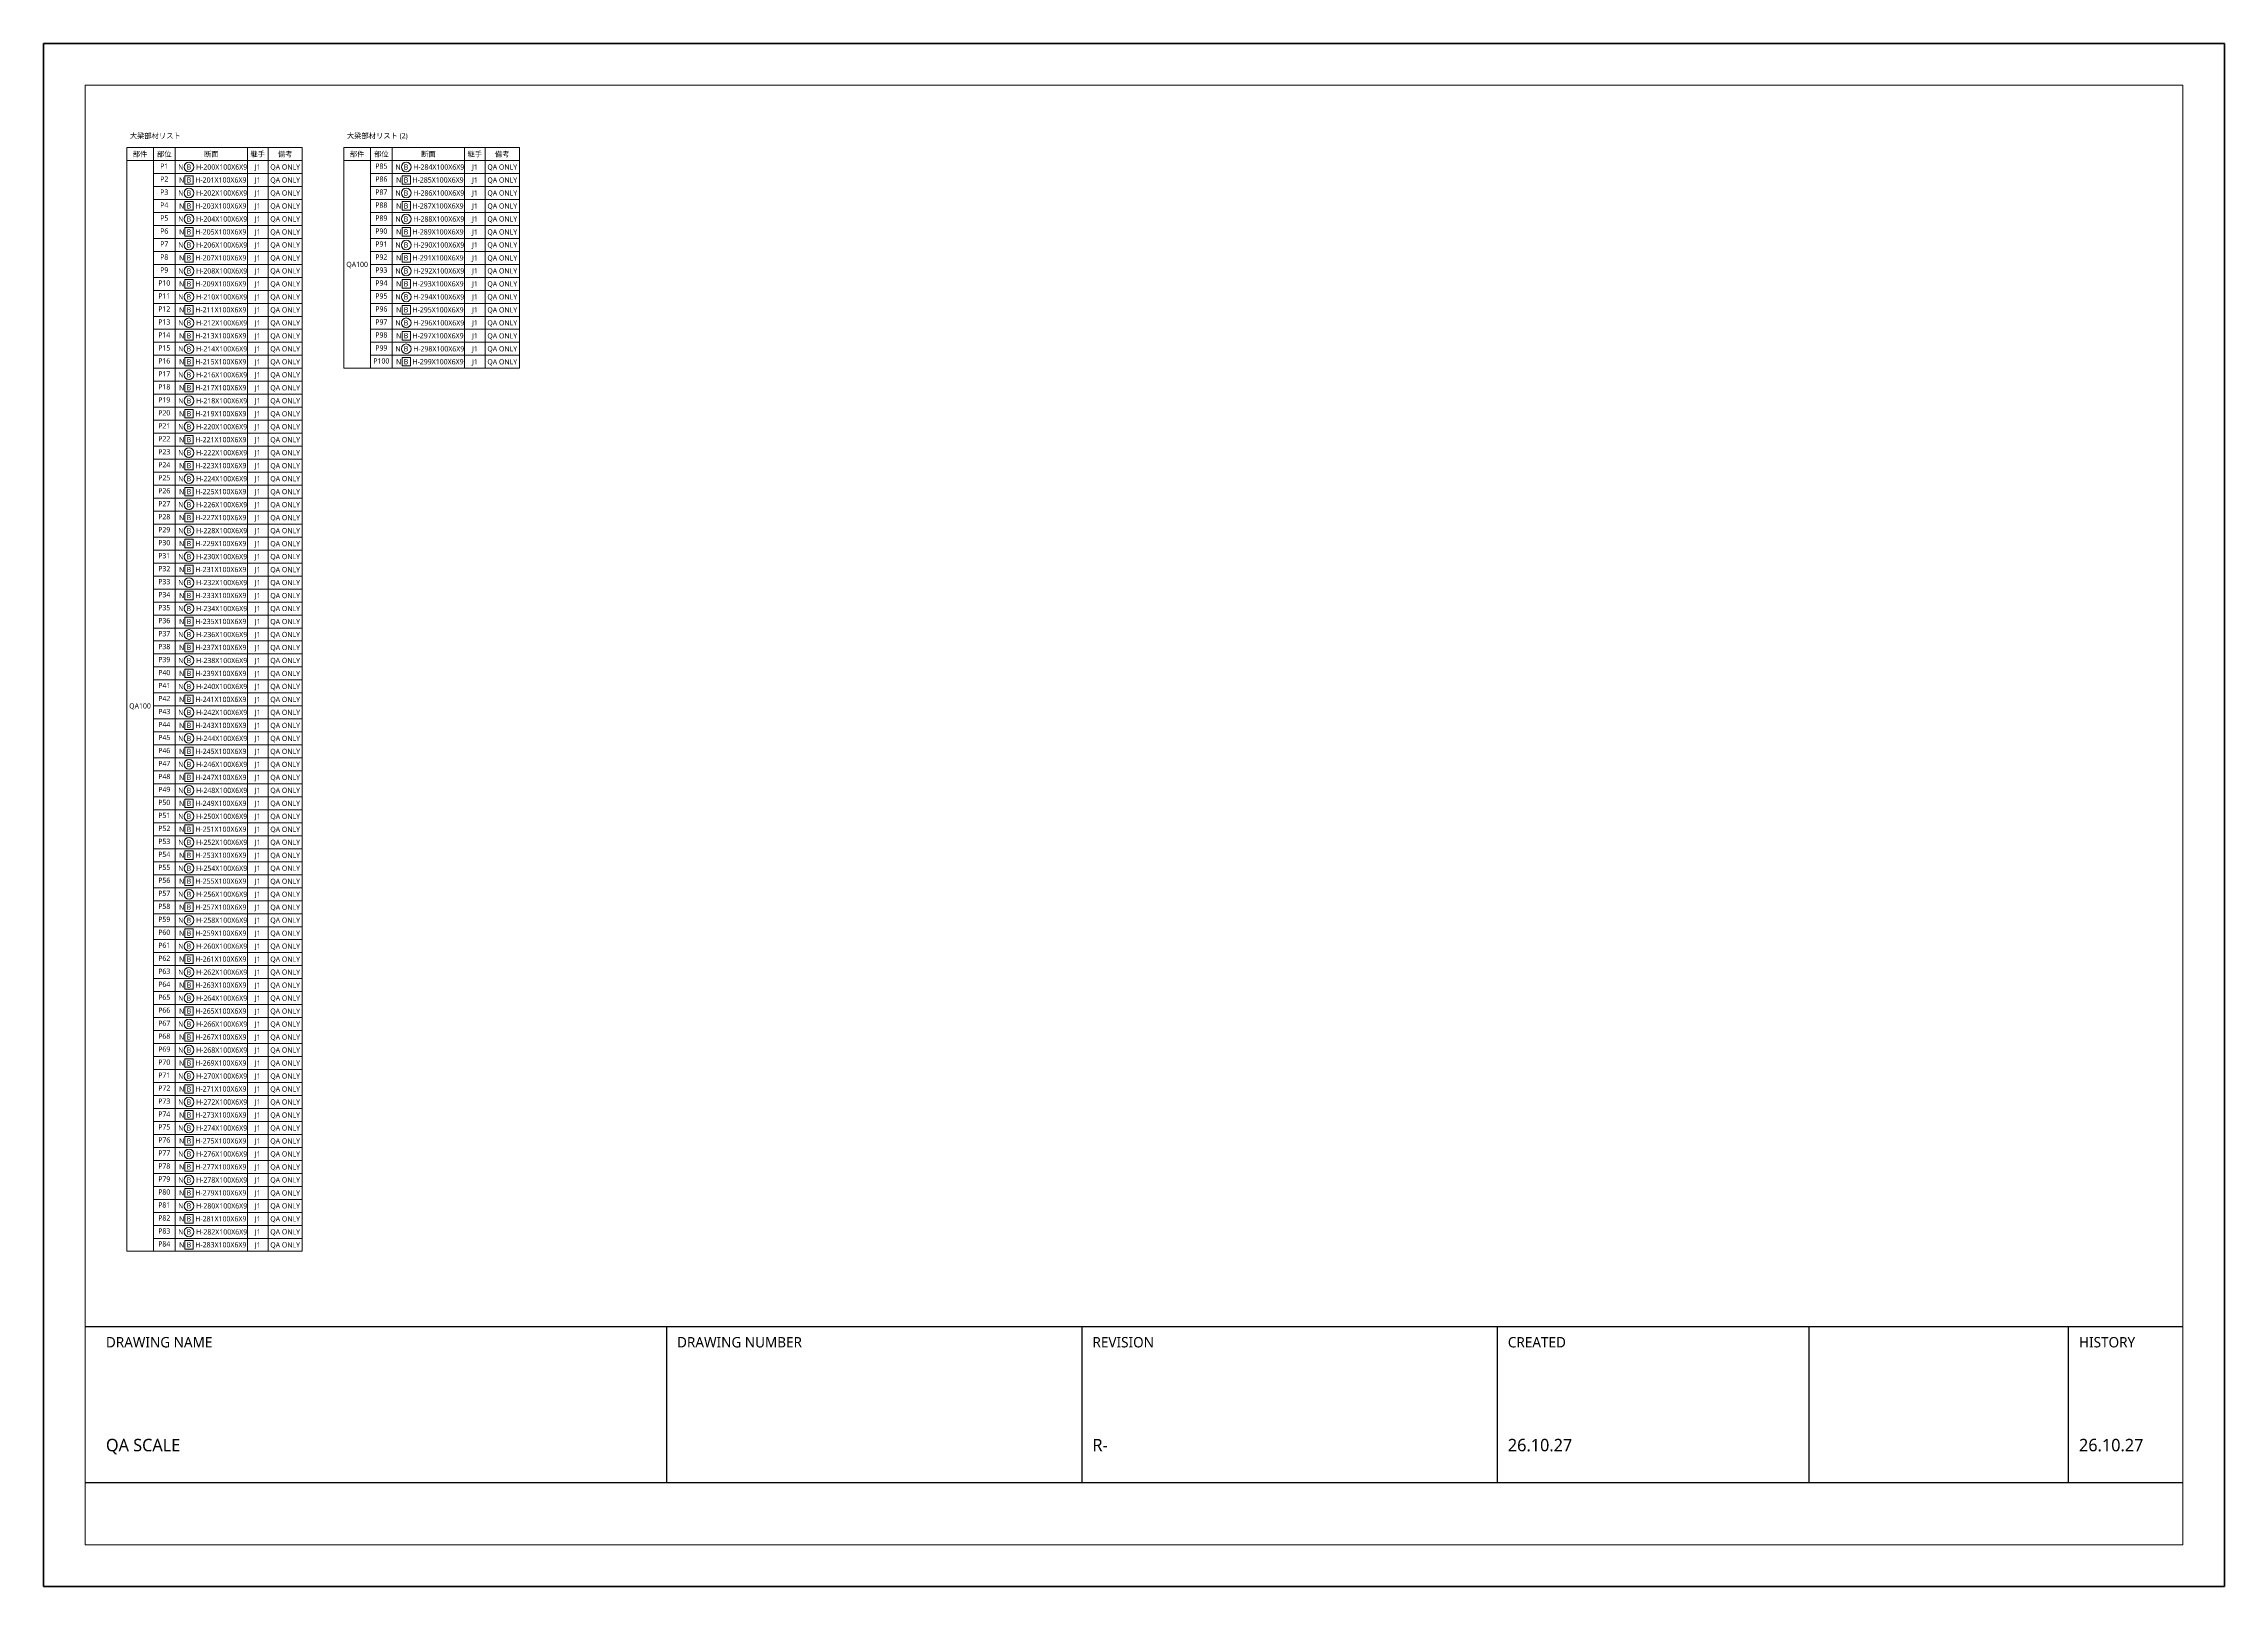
# Model space of a CAD drawing. Header units: millimetres. Extents: x 0 to 63000, y 0 to 44550.
import ezdxf
from ezdxf.enums import TextEntityAlignment as Align

# ---------------------------------------------------------------- set-up
doc = ezdxf.new("R2010")
doc.units = ezdxf.units.MM
doc.header["$LTSCALE"] = 150
for name, color, linetype in [('FRAME', 7, 'Continuous'), ('FRAME_TEXT', 7, 'Continuous'), ('TABLE_OOBARI', 3, 'Continuous'), ('TEXT', 7, 'Continuous')]:
    doc.layers.add(name, color=color, linetype=linetype)
doc.styles.add('MDG_CJK', font='NotoSansSC-VF.ttf')

# ---------------------------------------------------------------- blocks, each defined once
blk = doc.blocks.new('MDG_MAT_1FA7D49E33FD522B23D7')
at = {"lineweight": 13}
blk.add_circle((2.09, 0.5), 0.936, dxfattribs=at)
at = {"style": 'MDG_CJK'}
for s, p in [('N', (0, 0)), ('B', (1.62, 0))]:
    blk.add_text(s, height=1, dxfattribs=at).set_placement(p)
blk = doc.blocks.new('MDG_MAT_5EB7D1F36CDFFF83779C')
at = {"lineweight": 13}
for p, q in [((2.76, 1.32), (1.16, 1.32)), ((1.16, 1.32), (1.16, -0.32)), ((2.76, -0.32), (2.76, 1.32)), ((1.16, -0.32), (2.76, -0.32))]:
    blk.add_line(p, q, dxfattribs=at)
at = {"style": 'MDG_CJK'}
for s, p in [('N', (0, 0)), ('B', (1.48, 0))]:
    blk.add_text(s, height=1, dxfattribs=at).set_placement(p)

msp = doc.modelspace()

# ---------------------------------------------------------------- linework, layer by layer
at = {"layer": 'FRAME'}
for p, q in [((1200, 7500), (61800, 7500)), ((18000, 3000), (18000, 7500)), ((30000, 3000), (30000, 7500)), ((42000, 3000), (42000, 7500)), ((51000, 3000), (51000, 7500)), ((58500, 3000), (58500, 7500)), ((1200, 3000), (61800, 3000))]:
    msp.add_line(p, q, dxfattribs=at)
at = {"layer": 'FRAME', "lineweight": 35}
msp.add_lwpolyline([(0, 0), (63000, 0), (63000, 44550), (0, 44550)], close=True, dxfattribs=at)
at = {"layer": 'FRAME', "lineweight": 18}
msp.add_lwpolyline([(1200, 1200), (61800, 1200), (61800, 43350), (1200, 43350)], close=True, dxfattribs=at)
at = {"layer": 'TABLE_OOBARI', "lineweight": 13}
for p, q in [((7472, 41550), (2400, 41550)), ((2400, 41550), (2400, 9675)), ((2400, 41175), (7472, 41175)), ((7472, 9675), (7472, 41550)), ((13744, 41550), (8672, 41550)), ((8672, 41550), (8672, 35175)), ((8672, 41175), (13744, 41175)), ((13744, 35175), (13744, 41550)), ((8672, 35175), (13744, 35175)), ((2400, 9675), (7472, 9675))]:
    msp.add_line(p, q, dxfattribs=at)
at = {"layer": 'TABLE_OOBARI', "lineweight": 9}
for p, q in [((3171, 9675), (3171, 41550)), ((3799, 9675), (3799, 41550)), ((5889, 9675), (5889, 41550)), ((6483, 9675), (6483, 41550)), ((9443, 35175), (9443, 41550)), ((10071, 35175), (10071, 41550)), ((12161, 35175), (12161, 41550)), ((12755, 35175), (12755, 41550)), ((3171, 40800), (7472, 40800)), ((3171, 40425), (7472, 40425)), ((9443, 40800), (13744, 40800)), ((9443, 40425), (13744, 40425)), ((3171, 40050), (7472, 40050)), ((9443, 40050), (13744, 40050)), ((3171, 39675), (7472, 39675)), ((3171, 39300), (7472, 39300)), ((9443, 39675), (13744, 39675)), ((9443, 39300), (13744, 39300)), ((3171, 38925), (7472, 38925)), ((3171, 38550), (7472, 38550)), ((9443, 38925), (13744, 38925)), ((9443, 38550), (13744, 38550)), ((3171, 38175), (7472, 38175)), ((3171, 37800), (7472, 37800)), ((9443, 38175), (13744, 38175)), ((9443, 37800), (13744, 37800)), ((3171, 37425), (7472, 37425)), ((9443, 37425), (13744, 37425)), ((3171, 37050), (7472, 37050)), ((3171, 36675), (7472, 36675)), ((9443, 37050), (13744, 37050)), ((9443, 36675), (13744, 36675)), ((3171, 36300), (7472, 36300)), ((3171, 35925), (7472, 35925)), ((9443, 36300), (13744, 36300)), ((9443, 35925), (13744, 35925)), ((3171, 35550), (7472, 35550)), ((9443, 35550), (13744, 35550)), ((3171, 35175), (7472, 35175)), ((3171, 34800), (7472, 34800)), ((8672, 35175), (13744, 35175)), ((3171, 34425), (7472, 34425)), ((3171, 34050), (7472, 34050)), ((3171, 33675), (7472, 33675)), ((3171, 33300), (7472, 33300)), ((3171, 32925), (7472, 32925)), ((3171, 32550), (7472, 32550)), ((3171, 32175), (7472, 32175)), ((3171, 31800), (7472, 31800)), ((3171, 31425), (7472, 31425)), ((3171, 31050), (7472, 31050)), ((3171, 30675), (7472, 30675)), ((3171, 30300), (7472, 30300)), ((3171, 29925), (7472, 29925)), ((3171, 29550), (7472, 29550)), ((3171, 29175), (7472, 29175)), ((3171, 28800), (7472, 28800)), ((3171, 28425), (7472, 28425)), ((3171, 28050), (7472, 28050)), ((3171, 27675), (7472, 27675)), ((3171, 27300), (7472, 27300)), ((3171, 26925), (7472, 26925)), ((3171, 26550), (7472, 26550)), ((3171, 26175), (7472, 26175)), ((3171, 25800), (7472, 25800)), ((3171, 25425), (7472, 25425)), ((3171, 25050), (7472, 25050)), ((3171, 24675), (7472, 24675)), ((3171, 24300), (7472, 24300)), ((3171, 23925), (7472, 23925)), ((3171, 23550), (7472, 23550)), ((3171, 23175), (7472, 23175)), ((3171, 22800), (7472, 22800)), ((3171, 22425), (7472, 22425)), ((3171, 22050), (7472, 22050)), ((3171, 21675), (7472, 21675)), ((3171, 21300), (7472, 21300)), ((3171, 20925), (7472, 20925)), ((3171, 20550), (7472, 20550)), ((3171, 20175), (7472, 20175)), ((3171, 19800), (7472, 19800)), ((3171, 19425), (7472, 19425)), ((3171, 19050), (7472, 19050)), ((3171, 18675), (7472, 18675)), ((3171, 18300), (7472, 18300)), ((3171, 17925), (7472, 17925)), ((3171, 17550), (7472, 17550)), ((3171, 17175), (7472, 17175)), ((3171, 16800), (7472, 16800)), ((3171, 16425), (7472, 16425)), ((3171, 16050), (7472, 16050)), ((3171, 15675), (7472, 15675)), ((3171, 15300), (7472, 15300)), ((3171, 14925), (7472, 14925)), ((3171, 14550), (7472, 14550)), ((3171, 14175), (7472, 14175)), ((3171, 13800), (7472, 13800)), ((3171, 13425), (7472, 13425)), ((3171, 13050), (7472, 13050)), ((3171, 12675), (7472, 12675)), ((3171, 12300), (7472, 12300)), ((3171, 11925), (7472, 11925)), ((3171, 11550), (7472, 11550)), ((3171, 11175), (7472, 11175)), ((3171, 10800), (7472, 10800)), ((3171, 10425), (7472, 10425)), ((2400, 9675), (7472, 9675)), ((3171, 10050), (7472, 10050))]:
    msp.add_line(p, q, dxfattribs=at)

# ---------------------------------------------------------------- block references
at = {"layer": 'TEXT', "xscale": 150, "yscale": 150, "zscale": 150}
for name, p in [('MDG_MAT_1FA7D49E33FD522B23D7', (3889, 40912)), ('MDG_MAT_1FA7D49E33FD522B23D7', (10161, 40912)), ('MDG_MAT_1FA7D49E33FD522B23D7', (3889, 40162)), ('MDG_MAT_5EB7D1F36CDFFF83779C', (3910, 40539)), ('MDG_MAT_1FA7D49E33FD522B23D7', (10161, 40162)), ('MDG_MAT_5EB7D1F36CDFFF83779C', (10182, 40539)), ('MDG_MAT_5EB7D1F36CDFFF83779C', (3910, 39789)), ('MDG_MAT_5EB7D1F36CDFFF83779C', (10182, 39789)), ('MDG_MAT_1FA7D49E33FD522B23D7', (3889, 39412)), ('MDG_MAT_5EB7D1F36CDFFF83779C', (3910, 39039)), ('MDG_MAT_1FA7D49E33FD522B23D7', (10161, 39412)), ('MDG_MAT_5EB7D1F36CDFFF83779C', (10182, 39039)), ('MDG_MAT_1FA7D49E33FD522B23D7', (3889, 38662)), ('MDG_MAT_5EB7D1F36CDFFF83779C', (3910, 38289)), ('MDG_MAT_1FA7D49E33FD522B23D7', (10161, 38662)), ('MDG_MAT_5EB7D1F36CDFFF83779C', (10182, 38289)), ('MDG_MAT_1FA7D49E33FD522B23D7', (3889, 37912)), ('MDG_MAT_1FA7D49E33FD522B23D7', (10161, 37912)), ('MDG_MAT_1FA7D49E33FD522B23D7', (3889, 37162)), ('MDG_MAT_5EB7D1F36CDFFF83779C', (3910, 37539)), ('MDG_MAT_1FA7D49E33FD522B23D7', (10161, 37162)), ('MDG_MAT_5EB7D1F36CDFFF83779C', (10182, 37539)), ('MDG_MAT_1FA7D49E33FD522B23D7', (3889, 36412)), ('MDG_MAT_5EB7D1F36CDFFF83779C', (3910, 36789)), ('MDG_MAT_1FA7D49E33FD522B23D7', (10161, 36412)), ('MDG_MAT_5EB7D1F36CDFFF83779C', (10182, 36789)), ('MDG_MAT_5EB7D1F36CDFFF83779C', (3910, 36039)), ('MDG_MAT_5EB7D1F36CDFFF83779C', (10182, 36039)), ('MDG_MAT_1FA7D49E33FD522B23D7', (3889, 35662)), ('MDG_MAT_5EB7D1F36CDFFF83779C', (3910, 35289)), ('MDG_MAT_1FA7D49E33FD522B23D7', (10161, 35662)), ('MDG_MAT_5EB7D1F36CDFFF83779C', (10182, 35289)), ('MDG_MAT_1FA7D49E33FD522B23D7', (3889, 34912)), ('MDG_MAT_5EB7D1F36CDFFF83779C', (3910, 34539)), ('MDG_MAT_1FA7D49E33FD522B23D7', (3889, 34162)), ('MDG_MAT_1FA7D49E33FD522B23D7', (3889, 33412)), ('MDG_MAT_5EB7D1F36CDFFF83779C', (3910, 33789)), ('MDG_MAT_1FA7D49E33FD522B23D7', (3889, 32662)), ('MDG_MAT_5EB7D1F36CDFFF83779C', (3910, 33039)), ('MDG_MAT_5EB7D1F36CDFFF83779C', (3910, 32289)), ('MDG_MAT_1FA7D49E33FD522B23D7', (3889, 31912)), ('MDG_MAT_5EB7D1F36CDFFF83779C', (3910, 31539)), ('MDG_MAT_1FA7D49E33FD522B23D7', (3889, 31162)), ('MDG_MAT_5EB7D1F36CDFFF83779C', (3910, 30789)), ('MDG_MAT_1FA7D49E33FD522B23D7', (3889, 30412)), ('MDG_MAT_1FA7D49E33FD522B23D7', (3889, 29662)), ('MDG_MAT_5EB7D1F36CDFFF83779C', (3910, 30039)), ('MDG_MAT_1FA7D49E33FD522B23D7', (3889, 28912)), ('MDG_MAT_5EB7D1F36CDFFF83779C', (3910, 29289)), ('MDG_MAT_1FA7D49E33FD522B23D7', (3889, 28162)), ('MDG_MAT_5EB7D1F36CDFFF83779C', (3910, 28539)), ('MDG_MAT_5EB7D1F36CDFFF83779C', (3910, 27789)), ('MDG_MAT_1FA7D49E33FD522B23D7', (3889, 27412)), ('MDG_MAT_5EB7D1F36CDFFF83779C', (3910, 27039)), ('MDG_MAT_1FA7D49E33FD522B23D7', (3889, 26662)), ('MDG_MAT_5EB7D1F36CDFFF83779C', (3910, 26289)), ('MDG_MAT_1FA7D49E33FD522B23D7', (3889, 25912)), ('MDG_MAT_1FA7D49E33FD522B23D7', (3889, 25162)), ('MDG_MAT_5EB7D1F36CDFFF83779C', (3910, 25539)), ('MDG_MAT_1FA7D49E33FD522B23D7', (3889, 24412)), ('MDG_MAT_5EB7D1F36CDFFF83779C', (3910, 24789)), ('MDG_MAT_5EB7D1F36CDFFF83779C', (3910, 24039)), ('MDG_MAT_1FA7D49E33FD522B23D7', (3889, 23662)), ('MDG_MAT_5EB7D1F36CDFFF83779C', (3910, 23289)), ('MDG_MAT_1FA7D49E33FD522B23D7', (3889, 22912)), ('MDG_MAT_5EB7D1F36CDFFF83779C', (3910, 22539)), ('MDG_MAT_1FA7D49E33FD522B23D7', (3889, 22162)), ('MDG_MAT_1FA7D49E33FD522B23D7', (3889, 21412)), ('MDG_MAT_5EB7D1F36CDFFF83779C', (3910, 21789)), ('MDG_MAT_1FA7D49E33FD522B23D7', (3889, 20662)), ('MDG_MAT_5EB7D1F36CDFFF83779C', (3910, 21039)), ('MDG_MAT_5EB7D1F36CDFFF83779C', (3910, 20289)), ('MDG_MAT_1FA7D49E33FD522B23D7', (3889, 19912)), ('MDG_MAT_5EB7D1F36CDFFF83779C', (3910, 19539)), ('MDG_MAT_1FA7D49E33FD522B23D7', (3889, 19162)), ('MDG_MAT_5EB7D1F36CDFFF83779C', (3910, 18789)), ('MDG_MAT_1FA7D49E33FD522B23D7', (3889, 18412)), ('MDG_MAT_1FA7D49E33FD522B23D7', (3889, 17662)), ('MDG_MAT_5EB7D1F36CDFFF83779C', (3910, 18039)), ('MDG_MAT_1FA7D49E33FD522B23D7', (3889, 16912)), ('MDG_MAT_5EB7D1F36CDFFF83779C', (3910, 17289)), ('MDG_MAT_5EB7D1F36CDFFF83779C', (3910, 16539)), ('MDG_MAT_1FA7D49E33FD522B23D7', (3889, 16162)), ('MDG_MAT_5EB7D1F36CDFFF83779C', (3910, 15789)), ('MDG_MAT_1FA7D49E33FD522B23D7', (3889, 15412)), ('MDG_MAT_5EB7D1F36CDFFF83779C', (3910, 15039)), ('MDG_MAT_1FA7D49E33FD522B23D7', (3889, 14662)), ('MDG_MAT_1FA7D49E33FD522B23D7', (3889, 13912)), ('MDG_MAT_5EB7D1F36CDFFF83779C', (3910, 14289)), ('MDG_MAT_1FA7D49E33FD522B23D7', (3889, 13162)), ('MDG_MAT_5EB7D1F36CDFFF83779C', (3910, 13539)), ('MDG_MAT_1FA7D49E33FD522B23D7', (3889, 12412)), ('MDG_MAT_5EB7D1F36CDFFF83779C', (3910, 12789)), ('MDG_MAT_5EB7D1F36CDFFF83779C', (3910, 12039)), ('MDG_MAT_1FA7D49E33FD522B23D7', (3889, 11662)), ('MDG_MAT_5EB7D1F36CDFFF83779C', (3910, 11289)), ('MDG_MAT_1FA7D49E33FD522B23D7', (3889, 10912)), ('MDG_MAT_5EB7D1F36CDFFF83779C', (3910, 10539)), ('MDG_MAT_1FA7D49E33FD522B23D7', (3889, 10162)), ('MDG_MAT_5EB7D1F36CDFFF83779C', (3910, 9789))]:
    msp.add_blockref(name, p, dxfattribs=at)

# ---------------------------------------------------------------- texts
at = {"layer": 'FRAME_TEXT', "style": 'MDG_CJK'}
for s, height, p in [('DRAWING NAME', 300, (1800, 6900)), ('DRAWING NUMBER', 300, (18300, 6900)), ('REVISION', 300, (30300, 6900)), ('CREATED', 300, (42300, 6900)), ('HISTORY', 300, (58800, 6900)), ('QA SCALE', 360, (1800, 3900)), ('R-', 360, (30300, 3900)), ('26.10.27', 360, (42300, 3900)), ('26.10.27', 360, (58800, 3900))]:
    msp.add_text(s, height=height, dxfattribs=at).set_placement(p)
at = {"layer": 'TEXT', "style": 'MDG_CJK'}
for s, p in [('大梁部材リスト', (2490, 41888)), ('大梁部材リスト (2)', (8762, 41888))]:
    msp.add_text(s, height=150, dxfattribs=at).set_placement(p, align=Align.MIDDLE_LEFT)
for s, p in [('部件', (2785, 41362)), ('部位', (3485, 41362)), ('P1', (3485, 41013)), ('断面', (4844, 41362)), ('継手', (6186, 41362)), ('J1', (6186, 40988)), ('QA ONLY', (6978, 40988)), ('備考', (6978, 41362)), ('部件', (9057, 41362)), ('部位', (9757, 41362)), ('P85', (9757, 41013)), ('断面', (11116, 41362)), ('継手', (12458, 41362)), ('J1', (12458, 40988)), ('QA ONLY', (13250, 40988)), ('備考', (13250, 41362)), ('P2', (3485, 40638)), ('P3', (3485, 40263)), ('J1', (6186, 40612)), ('QA ONLY', (6978, 40612)), ('P86', (9757, 40638)), ('P87', (9757, 40263)), ('J1', (12458, 40612)), ('QA ONLY', (13250, 40612)), ('P4', (3485, 39888)), ('J1', (6186, 40238)), ('J1', (6186, 39862)), ('QA ONLY', (6978, 40238)), ('QA ONLY', (6978, 39862)), ('P88', (9757, 39888)), ('J1', (12458, 40238)), ('J1', (12458, 39862)), ('QA ONLY', (13250, 40238)), ('QA ONLY', (13250, 39862)), ('P5', (3485, 39513)), ('P6', (3485, 39138)), ('J1', (6186, 39488)), ('J1', (6186, 39112)), ('QA ONLY', (6978, 39488)), ('QA ONLY', (6978, 39112)), ('P89', (9757, 39513)), ('P90', (9757, 39138)), ('J1', (12458, 39488)), ('J1', (12458, 39112)), ('QA ONLY', (13250, 39488)), ('QA ONLY', (13250, 39112)), ('P7', (3485, 38763)), ('P8', (3485, 38388)), ('J1', (6186, 38738)), ('J1', (6186, 38362)), ('QA ONLY', (6978, 38738)), ('QA ONLY', (6978, 38362)), ('P91', (9757, 38763)), ('P92', (9757, 38388)), ('J1', (12458, 38738)), ('J1', (12458, 38362)), ('QA ONLY', (13250, 38738)), ('QA ONLY', (13250, 38362)), ('P9', (3485, 38013)), ('J1', (6186, 37988)), ('QA ONLY', (6978, 37988)), ('QA100', (9057, 38175)), ('P93', (9757, 38013)), ('J1', (12458, 37988)), ('QA ONLY', (13250, 37988)), ('P10', (3485, 37638)), ('P11', (3485, 37263)), ('J1', (6186, 37612)), ('J1', (6186, 37238)), ('QA ONLY', (6978, 37612)), ('QA ONLY', (6978, 37238)), ('P94', (9757, 37638)), ('P95', (9757, 37263)), ('J1', (12458, 37612)), ('J1', (12458, 37238)), ('QA ONLY', (13250, 37612)), ('QA ONLY', (13250, 37238)), ('P12', (3485, 36888)), ('P13', (3485, 36513)), ('J1', (6186, 36862)), ('J1', (6186, 36488)), ('QA ONLY', (6978, 36862)), ('QA ONLY', (6978, 36488)), ('P96', (9757, 36888)), ('P97', (9757, 36513)), ('J1', (12458, 36862)), ('J1', (12458, 36488)), ('QA ONLY', (13250, 36862)), ('QA ONLY', (13250, 36488)), ('P14', (3485, 36138)), ('J1', (6186, 36112)), ('QA ONLY', (6978, 36112)), ('P98', (9757, 36138)), ('J1', (12458, 36112)), ('QA ONLY', (13250, 36112)), ('P15', (3485, 35763)), ('P16', (3485, 35388)), ('J1', (6186, 35738)), ('J1', (6186, 35362)), ('QA ONLY', (6978, 35738)), ('QA ONLY', (6978, 35362)), ('P100', (9757, 35388)), ('P99', (9757, 35763)), ('J1', (12458, 35738)), ('J1', (12458, 35362)), ('QA ONLY', (13250, 35738)), ('QA ONLY', (13250, 35362)), ('P17', (3485, 35013)), ('P18', (3485, 34638)), ('J1', (6186, 34988)), ('J1', (6186, 34612)), ('QA ONLY', (6978, 34988)), ('QA ONLY', (6978, 34612)), ('P19', (3485, 34263)), ('J1', (6186, 34238)), ('QA ONLY', (6978, 34238)), ('P20', (3485, 33888)), ('P21', (3485, 33513)), ('J1', (6186, 33862)), ('J1', (6186, 33488)), ('QA ONLY', (6978, 33862)), ('QA ONLY', (6978, 33488)), ('P22', (3485, 33138)), ('P23', (3485, 32763)), ('J1', (6186, 33112)), ('J1', (6186, 32738)), ('QA ONLY', (6978, 33112)), ('QA ONLY', (6978, 32738)), ('P24', (3485, 32388)), ('J1', (6186, 32362)), ('QA ONLY', (6978, 32362)), ('P25', (3485, 32013)), ('P26', (3485, 31638)), ('J1', (6186, 31988)), ('J1', (6186, 31612)), ('QA ONLY', (6978, 31988)), ('QA ONLY', (6978, 31612)), ('P27', (3485, 31263)), ('P28', (3485, 30888)), ('J1', (6186, 31238)), ('J1', (6186, 30862)), ('QA ONLY', (6978, 31238)), ('QA ONLY', (6978, 30862)), ('P29', (3485, 30513)), ('J1', (6186, 30488)), ('QA ONLY', (6978, 30488)), ('P30', (3485, 30138)), ('P31', (3485, 29763)), ('J1', (6186, 30112)), ('J1', (6186, 29738)), ('QA ONLY', (6978, 30112)), ('QA ONLY', (6978, 29738)), ('P32', (3485, 29388)), ('P33', (3485, 29013)), ('J1', (6186, 29362)), ('J1', (6186, 28988)), ('QA ONLY', (6978, 29362)), ('QA ONLY', (6978, 28988)), ('P34', (3485, 28638)), ('J1', (6186, 28612)), ('QA ONLY', (6978, 28612)), ('P35', (3485, 28263)), ('P36', (3485, 27888)), ('J1', (6186, 28238)), ('J1', (6186, 27862)), ('QA ONLY', (6978, 28238)), ('QA ONLY', (6978, 27862)), ('P37', (3485, 27513)), ('P38', (3485, 27138)), ('J1', (6186, 27488)), ('J1', (6186, 27112)), ('QA ONLY', (6978, 27488)), ('QA ONLY', (6978, 27112)), ('P39', (3485, 26763)), ('P40', (3485, 26388)), ('J1', (6186, 26738)), ('QA ONLY', (6978, 26738)), ('P41', (3485, 26013)), ('J1', (6186, 26362)), ('J1', (6186, 25988)), ('QA ONLY', (6978, 26362)), ('QA ONLY', (6978, 25988)), ('QA100', (2785, 25425)), ('P42', (3485, 25638)), ('P43', (3485, 25263)), ('J1', (6186, 25612)), ('J1', (6186, 25238)), ('QA ONLY', (6978, 25612)), ('QA ONLY', (6978, 25238)), ('P44', (3485, 24888)), ('P45', (3485, 24513)), ('J1', (6186, 24862)), ('QA ONLY', (6978, 24862)), ('P46', (3485, 24138)), ('J1', (6186, 24488)), ('J1', (6186, 24112)), ('QA ONLY', (6978, 24488)), ('QA ONLY', (6978, 24112)), ('P47', (3485, 23763)), ('P48', (3485, 23388)), ('J1', (6186, 23738)), ('J1', (6186, 23362)), ('QA ONLY', (6978, 23738)), ('QA ONLY', (6978, 23362)), ('P49', (3485, 23013)), ('P50', (3485, 22638)), ('J1', (6186, 22988)), ('J1', (6186, 22612)), ('QA ONLY', (6978, 22988)), ('QA ONLY', (6978, 22612)), ('P51', (3485, 22263)), ('J1', (6186, 22238)), ('QA ONLY', (6978, 22238)), ('P52', (3485, 21888)), ('P53', (3485, 21513)), ('J1', (6186, 21862)), ('J1', (6186, 21488)), ('QA ONLY', (6978, 21862)), ('QA ONLY', (6978, 21488)), ('P54', (3485, 21138)), ('P55', (3485, 20763)), ('J1', (6186, 21112)), ('J1', (6186, 20738)), ('QA ONLY', (6978, 21112)), ('QA ONLY', (6978, 20738)), ('P56', (3485, 20388)), ('J1', (6186, 20362)), ('QA ONLY', (6978, 20362)), ('P57', (3485, 20013)), ('P58', (3485, 19638)), ('J1', (6186, 19988)), ('J1', (6186, 19612)), ('QA ONLY', (6978, 19988)), ('QA ONLY', (6978, 19612)), ('P59', (3485, 19263)), ('P60', (3485, 18888)), ('J1', (6186, 19238)), ('J1', (6186, 18862)), ('QA ONLY', (6978, 19238)), ('QA ONLY', (6978, 18862)), ('P61', (3485, 18513)), ('J1', (6186, 18488)), ('QA ONLY', (6978, 18488)), ('P62', (3485, 18138)), ('P63', (3485, 17763)), ('J1', (6186, 18112)), ('J1', (6186, 17738)), ('QA ONLY', (6978, 18112)), ('QA ONLY', (6978, 17738)), ('P64', (3485, 17388)), ('P65', (3485, 17013)), ('J1', (6186, 17362)), ('J1', (6186, 16988)), ('QA ONLY', (6978, 17362)), ('QA ONLY', (6978, 16988)), ('P66', (3485, 16638)), ('J1', (6186, 16612)), ('QA ONLY', (6978, 16612)), ('P67', (3485, 16263)), ('P68', (3485, 15888)), ('J1', (6186, 16238)), ('J1', (6186, 15862)), ('QA ONLY', (6978, 16238)), ('QA ONLY', (6978, 15862)), ('P69', (3485, 15513)), ('P70', (3485, 15138)), ('J1', (6186, 15488)), ('J1', (6186, 15112)), ('QA ONLY', (6978, 15488)), ('QA ONLY', (6978, 15112)), ('P71', (3485, 14763)), ('J1', (6186, 14738)), ('QA ONLY', (6978, 14738)), ('P72', (3485, 14388)), ('P73', (3485, 14013)), ('J1', (6186, 14362)), ('J1', (6186, 13988)), ('QA ONLY', (6978, 14362)), ('QA ONLY', (6978, 13988)), ('P74', (3485, 13638)), ('P75', (3485, 13263)), ('J1', (6186, 13612)), ('J1', (6186, 13238)), ('QA ONLY', (6978, 13612)), ('QA ONLY', (6978, 13238)), ('P76', (3485, 12888)), ('J1', (6186, 12862)), ('QA ONLY', (6978, 12862)), ('P77', (3485, 12513)), ('P78', (3485, 12138)), ('J1', (6186, 12488)), ('J1', (6186, 12112)), ('QA ONLY', (6978, 12488)), ('QA ONLY', (6978, 12112)), ('P79', (3485, 11763)), ('P80', (3485, 11388)), ('J1', (6186, 11738)), ('J1', (6186, 11362)), ('QA ONLY', (6978, 11738)), ('QA ONLY', (6978, 11362)), ('P81', (3485, 11013)), ('P82', (3485, 10638)), ('J1', (6186, 10988)), ('QA ONLY', (6978, 10988)), ('P83', (3485, 10263)), ('J1', (6186, 10612)), ('J1', (6186, 10238)), ('QA ONLY', (6978, 10612)), ('QA ONLY', (6978, 10238)), ('P84', (3485, 9888)), ('J1', (6186, 9862)), ('QA ONLY', (6978, 9862))]:
    msp.add_text(s, height=150, dxfattribs=at).set_placement(p, align=Align.MIDDLE_CENTER)
for s, p in [('H-200X100X6X9', (4404, 40912)), ('H-284X100X6X9', (10676, 40912)), ('H-201X100X6X9', (4383, 40539)), ('H-285X100X6X9', (10656, 40539)), ('H-203X100X6X9', (4383, 39789)), ('H-202X100X6X9', (4404, 40162)), ('H-287X100X6X9', (10656, 39789)), ('H-286X100X6X9', (10676, 40162)), ('H-205X100X6X9', (4383, 39039)), ('H-204X100X6X9', (4404, 39412)), ('H-289X100X6X9', (10656, 39039)), ('H-288X100X6X9', (10676, 39412)), ('H-207X100X6X9', (4383, 38289)), ('H-206X100X6X9', (4404, 38662)), ('H-291X100X6X9', (10656, 38289)), ('H-290X100X6X9', (10676, 38662)), ('H-208X100X6X9', (4404, 37912)), ('H-292X100X6X9', (10676, 37912)), ('H-209X100X6X9', (4383, 37539)), ('H-210X100X6X9', (4404, 37162)), ('H-293X100X6X9', (10656, 37539)), ('H-294X100X6X9', (10676, 37162)), ('H-211X100X6X9', (4383, 36789)), ('H-212X100X6X9', (4404, 36412)), ('H-295X100X6X9', (10656, 36789)), ('H-296X100X6X9', (10676, 36412)), ('H-213X100X6X9', (4383, 36039)), ('H-297X100X6X9', (10656, 36039)), ('H-215X100X6X9', (4383, 35289)), ('H-214X100X6X9', (4404, 35662)), ('H-299X100X6X9', (10656, 35289)), ('H-298X100X6X9', (10676, 35662)), ('H-217X100X6X9', (4383, 34539)), ('H-216X100X6X9', (4404, 34912)), ('H-218X100X6X9', (4404, 34162)), ('H-219X100X6X9', (4383, 33789)), ('H-220X100X6X9', (4404, 33412)), ('H-221X100X6X9', (4383, 33039)), ('H-222X100X6X9', (4404, 32662)), ('H-223X100X6X9', (4383, 32289)), ('H-225X100X6X9', (4383, 31539)), ('H-224X100X6X9', (4404, 31912)), ('H-227X100X6X9', (4383, 30789)), ('H-226X100X6X9', (4404, 31162)), ('H-228X100X6X9', (4404, 30412)), ('H-229X100X6X9', (4383, 30039)), ('H-230X100X6X9', (4404, 29662)), ('H-231X100X6X9', (4383, 29289)), ('H-232X100X6X9', (4404, 28912)), ('H-233X100X6X9', (4383, 28539)), ('H-235X100X6X9', (4383, 27789)), ('H-234X100X6X9', (4404, 28162)), ('H-237X100X6X9', (4383, 27039)), ('H-236X100X6X9', (4404, 27412)), ('H-238X100X6X9', (4404, 26662)), ('H-239X100X6X9', (4383, 26289)), ('H-240X100X6X9', (4404, 25912)), ('H-241X100X6X9', (4383, 25539)), ('H-242X100X6X9', (4404, 25162)), ('H-243X100X6X9', (4383, 24789)), ('H-245X100X6X9', (4383, 24039)), ('H-244X100X6X9', (4404, 24412)), ('H-247X100X6X9', (4383, 23289)), ('H-246X100X6X9', (4404, 23662)), ('H-249X100X6X9', (4383, 22539)), ('H-248X100X6X9', (4404, 22912)), ('H-250X100X6X9', (4404, 22162)), ('H-251X100X6X9', (4383, 21789)), ('H-252X100X6X9', (4404, 21412)), ('H-253X100X6X9', (4383, 21039)), ('H-254X100X6X9', (4404, 20662)), ('H-255X100X6X9', (4383, 20289)), ('H-257X100X6X9', (4383, 19539)), ('H-256X100X6X9', (4404, 19912)), ('H-259X100X6X9', (4383, 18789)), ('H-258X100X6X9', (4404, 19162)), ('H-260X100X6X9', (4404, 18412)), ('H-261X100X6X9', (4383, 18039)), ('H-262X100X6X9', (4404, 17662)), ('H-263X100X6X9', (4383, 17289)), ('H-264X100X6X9', (4404, 16912)), ('H-265X100X6X9', (4383, 16539)), ('H-267X100X6X9', (4383, 15789)), ('H-266X100X6X9', (4404, 16162)), ('H-269X100X6X9', (4383, 15039)), ('H-268X100X6X9', (4404, 15412)), ('H-270X100X6X9', (4404, 14662)), ('H-271X100X6X9', (4383, 14289)), ('H-272X100X6X9', (4404, 13912)), ('H-273X100X6X9', (4383, 13539)), ('H-274X100X6X9', (4404, 13162)), ('H-275X100X6X9', (4383, 12789)), ('H-277X100X6X9', (4383, 12039)), ('H-276X100X6X9', (4404, 12412)), ('H-279X100X6X9', (4383, 11289)), ('H-278X100X6X9', (4404, 11662)), ('H-280X100X6X9', (4404, 10912)), ('H-281X100X6X9', (4383, 10539)), ('H-282X100X6X9', (4404, 10162)), ('H-283X100X6X9', (4383, 9789))]:
    msp.add_text(s, height=150, dxfattribs=at).set_placement(p)

doc.saveas('drawing.dxf')
